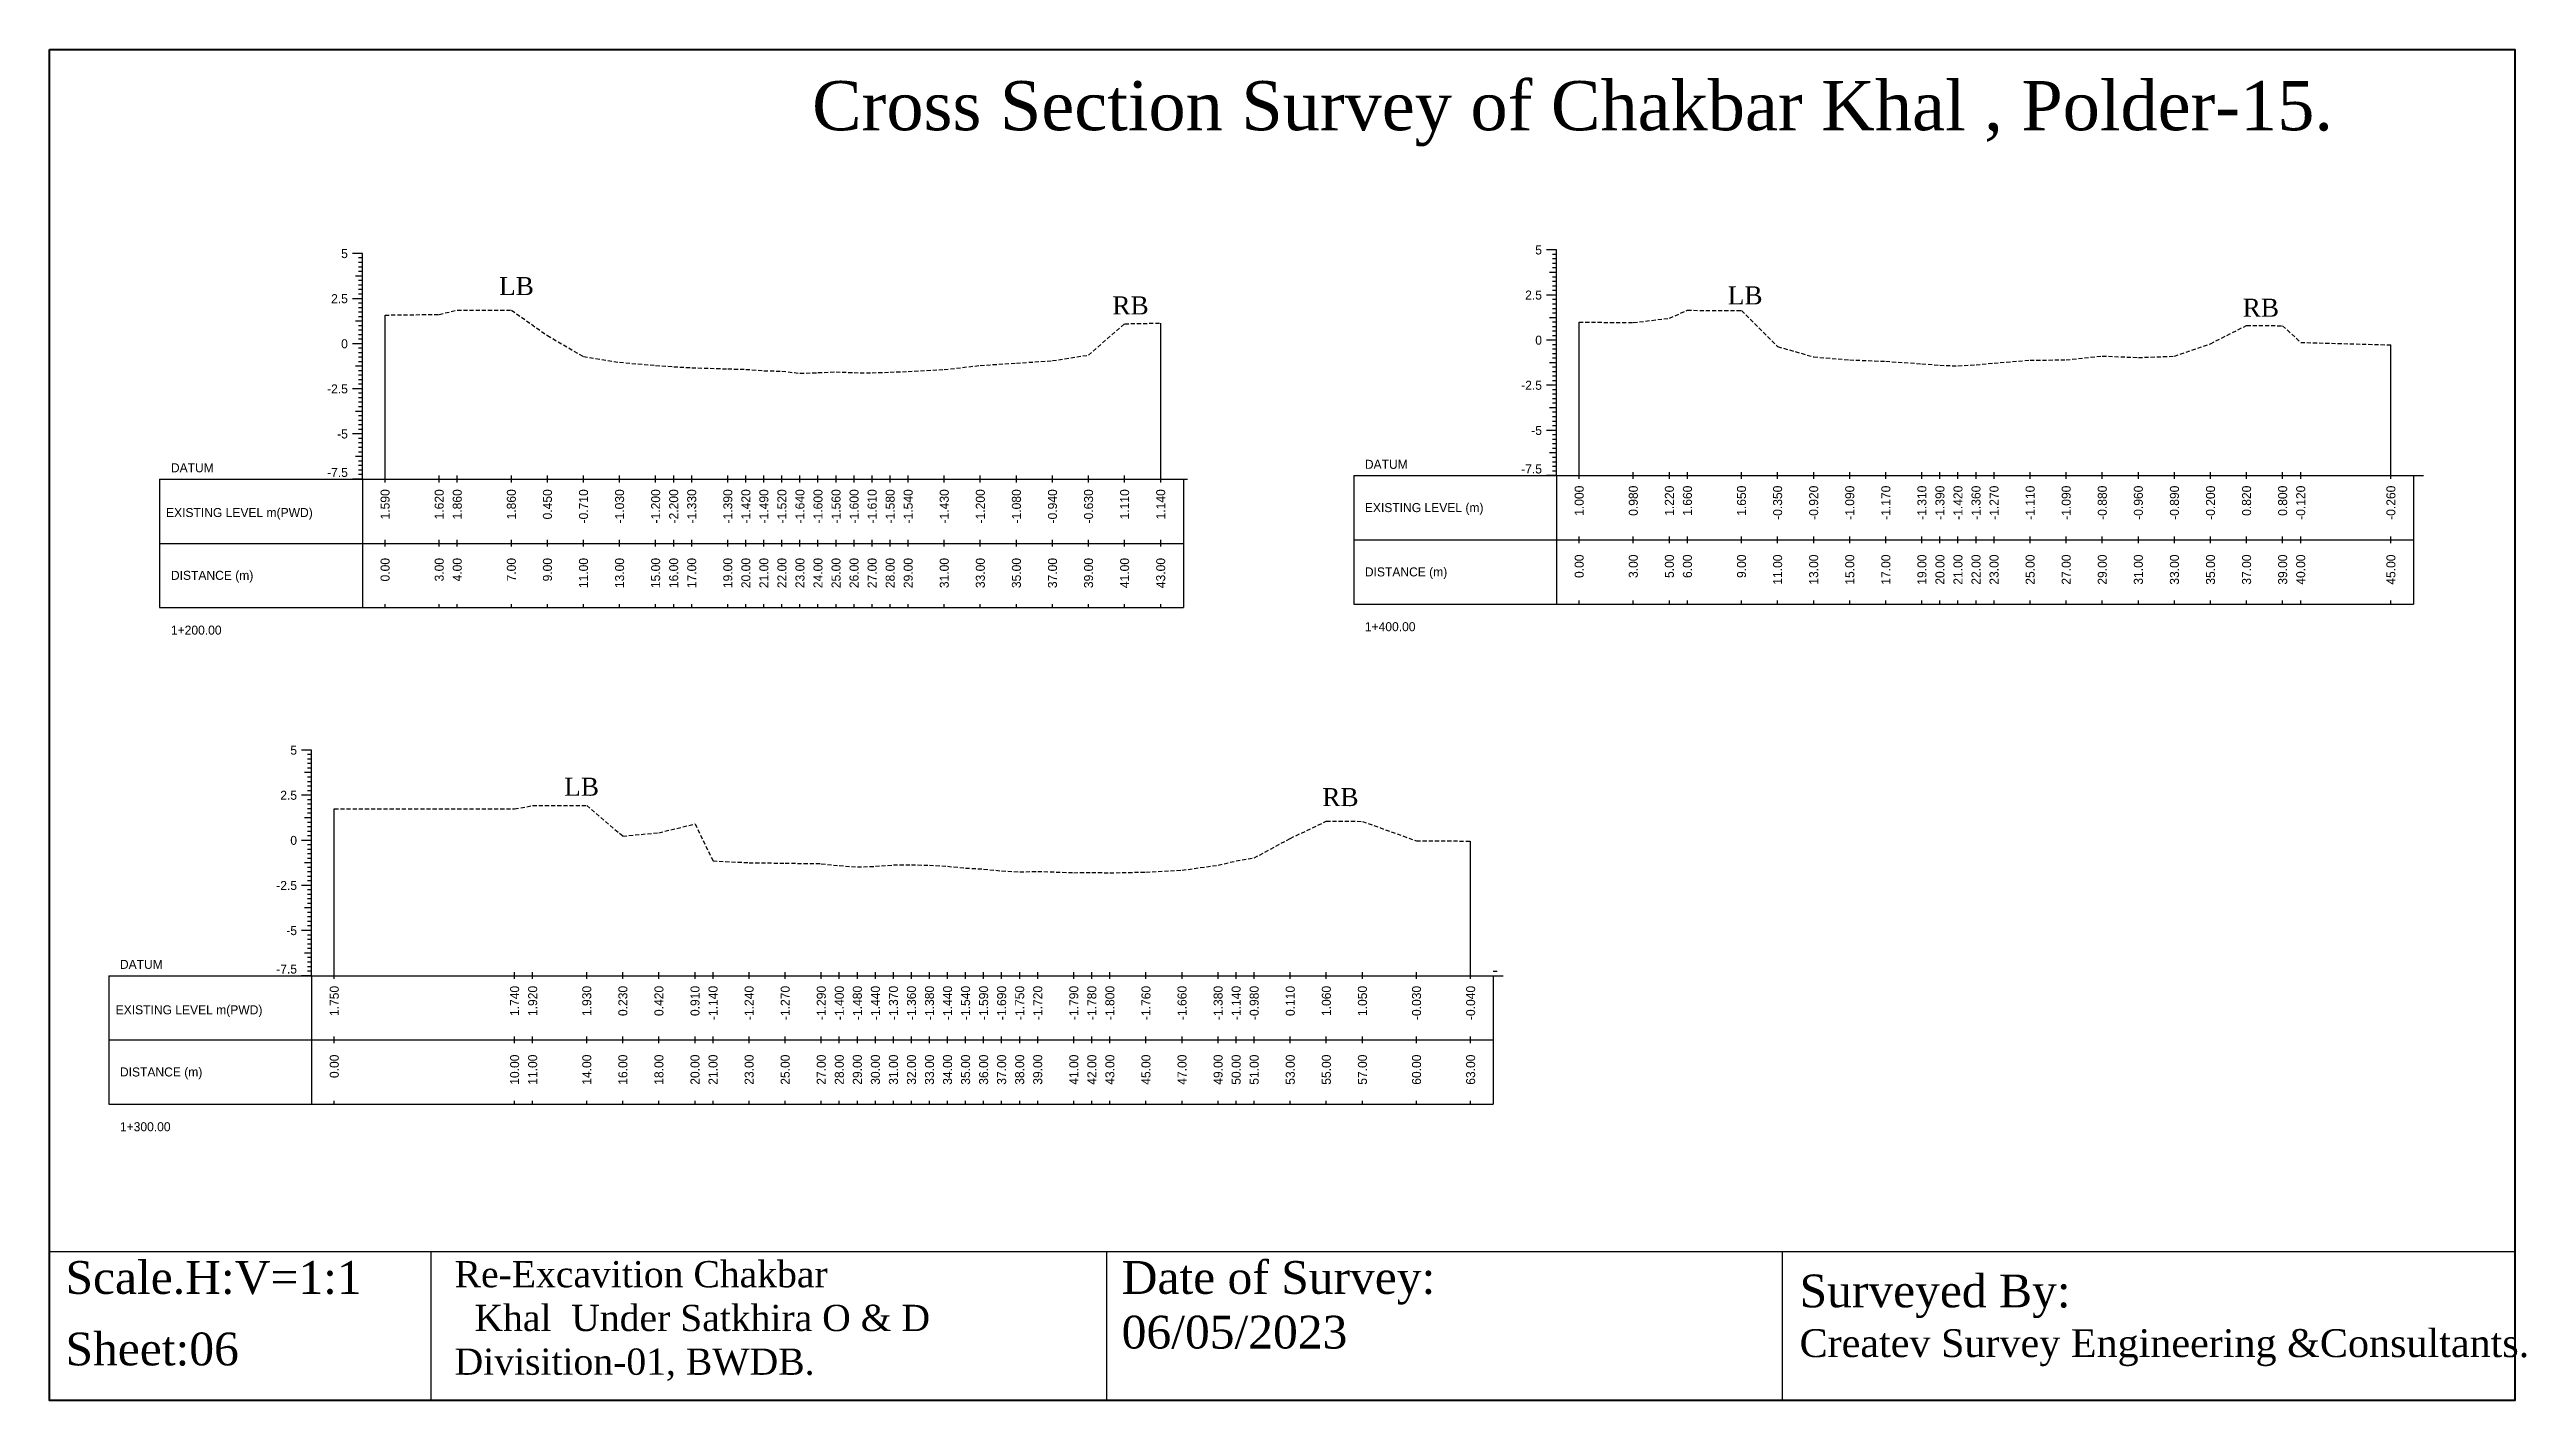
# Model space of a CAD drawing. Header units: inches. Extents: x 6579 to 9220, y -2276 to -1013.
# Drawn here: x 6579.3 to 6730.4, y -1803.1 to -1720.7 of the extents above; entities that cross this region are included whole.
import ezdxf
from ezdxf.enums import TextEntityAlignment as Align

# ---------------------------------------------------------------- set-up
doc = ezdxf.new("R2010")
doc.units = ezdxf.units.IN
doc.header["$MEASUREMENT"] = 0
doc.linetypes.add('HIDDEN', pattern=[0.375, 0.25, -0.125])
doc.layers.add('CS_Drawing', color=7, linetype='Continuous')
doc.layers.add('GL', color=3, linetype='HIDDEN')
doc.styles.add('romans', font='romans.shx')

msp = doc.modelspace()

# ---------------------------------------------------------------- texts
at = {"attachment_point": 1, "style": 'romans'}
for s, insert, char_height, width in [('{\\fTimes New Roman|b0|i0|c0|p18;Cross Section Survey of Chakbar Khal , Polder-15.}', (6625.85, -1722.63), 3, 89.3868), ('{\\fTimes New Roman|b0|i0|c0|p18;LB}', (6606.76, -1734.58), 1.1, 289.7464), ('{\\fTimes New Roman|b0|i0|c0|p18;LB}', (6681.69, -1735.15), 1.1, 289.7464), ('{\\fTimes New Roman|b0|i0|c0|p18;RB}', (6644.16, -1735.76), 1.1, 289.7464), ('{\\fTimes New Roman|b0|i0|c0|p18;RB}', (6713.09, -1735.9), 1.1, 289.7464), ('{\\fTimes New Roman|b0|i0|c0|p18;LB}', (6610.73, -1765.11), 1.1, 289.7464), ('{\\fTimes New Roman|b0|i0|c0|p18;RB}', (6656.96, -1765.74), 1.1, 289.7464), ('{\\fTimes New Roman|b0|i0|c0|p18;Scale.H:V=1:1}', (6580.32, -1794.58), 2, 22.2708), ('{\\fTimes New Roman|b0|i0|c0|p18;Re-Excavition Chakbar \\P  Khal  Under Satkhira O & D    Divisition-01, BWDB.}', (6604.05, -1794.58), 1.6, 38.8405), ('{\\fTimes New Roman|b0|i0|c0|p18;Date of Survey: 06/05/2023}', (6644.73, -1794.58), 2, 22.2708), ('{\\fTimes New Roman|b0|i0|c0|p18;Surveyed By:                                     \\H0.85x;Createv Survey Engineering &Consultants.}', (6686.07, -1795.4), 2, 45.2193), ('{\\fTimes New Roman|b0|i0|c0|p18;Sheet:06}', (6580.32, -1798.94), 2, 38.8405)]:
    msp.add_mtext(s, dxfattribs=dict(at, insert=insert, char_height=char_height, width=width))
at = {"layer": 'CS_Drawing'}
for s, p in [('5', (6597.54, -1733.15)), ('5', (6670.36, -1732.93)), ('2.5', (6670.36, -1735.68)), ('2.5', (6597.54, -1735.9)), ('0', (6597.54, -1738.65)), ('0', (6670.36, -1738.43)), ('-2.5', (6597.54, -1741.4)), ('-2.5', (6670.36, -1741.18)), ('-5', (6597.54, -1744.15)), ('-5', (6670.36, -1743.93)), ('5', (6594.44, -1763.43)), ('2.5', (6594.44, -1766.18)), ('0', (6594.44, -1768.93)), ('-2.5', (6594.44, -1771.68)), ('-5', (6594.44, -1774.43))]:
    msp.add_text(s, height=0.55, dxfattribs=at).set_placement(p, align=Align.MIDDLE_RIGHT)
for s, p in [('DATUM', (6586.75, -1746.21)), ('DATUM', (6659.56, -1746)), ('EXISTING LEVEL m(PWD)', (6586.45, -1748.94)), ('EXISTING LEVEL (m)', (6659.56, -1748.64)), ('DISTANCE (m)', (6586.75, -1752.77)), ('DISTANCE (m)', (6659.56, -1752.56)), ('1+200.00', (6586.75, -1756.11)), ('1+400.00', (6659.56, -1755.9)), ('DATUM', (6583.64, -1776.49)), ('EXISTING LEVEL m(PWD)', (6583.38, -1779.26)), ('DISTANCE (m)', (6583.64, -1783.05)), ('1+300.00', (6583.64, -1786.39))]:
    msp.add_text(s, height=0.55, dxfattribs=at).set_placement(p, align=Align.MIDDLE_LEFT)
for p in [(6670.36, -1746.56), (6597.54, -1746.77), (6594.44, -1777.05)]:
    msp.add_text('-7.5', height=0.55, dxfattribs=at).set_placement(p, align=Align.RIGHT)
for s, p in [('1.590', (6599.81, -1747.52)), ('1.620', (6603.11, -1747.52)), ('1.860', (6604.21, -1747.52)), ('1.860', (6607.51, -1747.52)), ('0.450', (6609.71, -1747.52)), ('-0.710', (6611.91, -1747.52)), ('-1.030', (6614.11, -1747.52)), ('-1.200', (6616.31, -1747.52)), ('-2.200', (6617.41, -1747.52)), ('-1.330', (6618.51, -1747.52)), ('-1.390', (6620.71, -1747.52)), ('-1.420', (6621.81, -1747.52)), ('-1.490', (6622.91, -1747.52)), ('-1.520', (6624.01, -1747.52)), ('-1.640', (6625.11, -1747.52)), ('-1.600', (6626.21, -1747.52)), ('-1.560', (6627.31, -1747.52)), ('-1.600', (6628.41, -1747.52)), ('-1.610', (6629.51, -1747.52)), ('-1.580', (6630.61, -1747.52)), ('-1.540', (6631.71, -1747.52)), ('-1.430', (6633.91, -1747.52)), ('-1.200', (6636.11, -1747.52)), ('-1.080', (6638.31, -1747.52)), ('-0.940', (6640.51, -1747.52)), ('-0.630', (6642.71, -1747.52)), ('1.110', (6644.91, -1747.52)), ('1.140', (6647.11, -1747.52)), ('1.000', (6672.63, -1747.3)), ('0.980', (6675.93, -1747.3)), ('1.220', (6678.13, -1747.3)), ('1.660', (6679.23, -1747.3)), ('1.650', (6682.53, -1747.3)), ('-0.350', (6684.73, -1747.3)), ('-0.920', (6686.93, -1747.3)), ('-1.090', (6689.13, -1747.3)), ('-1.170', (6691.33, -1747.3)), ('-1.310', (6693.53, -1747.3)), ('-1.390', (6694.63, -1747.3)), ('-1.420', (6695.73, -1747.3)), ('-1.360', (6696.83, -1747.3)), ('-1.270', (6697.93, -1747.3)), ('-1.110', (6700.13, -1747.3)), ('-1.090', (6702.33, -1747.3)), ('-0.880', (6704.53, -1747.3)), ('-0.960', (6706.73, -1747.3)), ('-0.890', (6708.93, -1747.3)), ('-0.200', (6711.13, -1747.3)), ('0.820', (6713.33, -1747.3)), ('0.800', (6715.53, -1747.3)), ('-0.120', (6716.63, -1747.3)), ('-0.260', (6722.13, -1747.3)), ('0.00', (6599.81, -1751.71)), ('3.00', (6603.11, -1751.71)), ('4.00', (6604.21, -1751.71)), ('7.00', (6607.51, -1751.71)), ('9.00', (6609.71, -1751.71)), ('11.00', (6611.91, -1751.71)), ('13.00', (6614.11, -1751.71)), ('15.00', (6616.31, -1751.71)), ('16.00', (6617.41, -1751.71)), ('17.00', (6618.51, -1751.71)), ('19.00', (6620.71, -1751.71)), ('20.00', (6621.81, -1751.71)), ('21.00', (6622.91, -1751.71)), ('22.00', (6624.01, -1751.71)), ('23.00', (6625.11, -1751.71)), ('24.00', (6626.21, -1751.71)), ('25.00', (6627.31, -1751.71)), ('26.00', (6628.41, -1751.71)), ('27.00', (6629.51, -1751.71)), ('28.00', (6630.61, -1751.71)), ('29.00', (6631.71, -1751.71)), ('31.00', (6633.91, -1751.71)), ('33.00', (6636.11, -1751.71)), ('35.00', (6638.31, -1751.71)), ('37.00', (6640.51, -1751.71)), ('39.00', (6642.71, -1751.71)), ('41.00', (6644.91, -1751.71)), ('43.00', (6647.11, -1751.71)), ('0.00', (6672.63, -1751.5)), ('3.00', (6675.93, -1751.5)), ('5.00', (6678.13, -1751.5)), ('6.00', (6679.23, -1751.5)), ('9.00', (6682.53, -1751.5)), ('11.00', (6684.73, -1751.5)), ('13.00', (6686.93, -1751.5)), ('15.00', (6689.13, -1751.5)), ('17.00', (6691.33, -1751.5)), ('19.00', (6693.53, -1751.5)), ('20.00', (6694.63, -1751.5)), ('21.00', (6695.73, -1751.5)), ('22.00', (6696.83, -1751.5)), ('23.00', (6697.93, -1751.5)), ('25.00', (6700.13, -1751.5)), ('27.00', (6702.33, -1751.5)), ('29.00', (6704.53, -1751.5)), ('31.00', (6706.73, -1751.5)), ('33.00', (6708.93, -1751.5)), ('35.00', (6711.13, -1751.5)), ('37.00', (6713.33, -1751.5)), ('39.00', (6715.53, -1751.5)), ('40.00', (6716.63, -1751.5)), ('45.00', (6722.13, -1751.5)), ('1.750', (6596.71, -1777.8)), ('1.740', (6607.71, -1777.8)), ('1.920', (6608.81, -1777.8)), ('1.930', (6612.11, -1777.8)), ('0.230', (6614.31, -1777.8)), ('0.420', (6616.51, -1777.8)), ('0.910', (6618.71, -1777.8)), ('-1.140', (6619.81, -1777.8)), ('-1.240', (6622.01, -1777.8)), ('-1.270', (6624.21, -1777.8)), ('-1.290', (6626.41, -1777.8)), ('-1.400', (6627.51, -1777.8)), ('-1.480', (6628.61, -1777.8)), ('-1.440', (6629.71, -1777.8)), ('-1.370', (6630.81, -1777.8)), ('-1.360', (6631.91, -1777.8)), ('-1.380', (6633.01, -1777.8)), ('-1.440', (6634.11, -1777.8)), ('-1.540', (6635.21, -1777.8)), ('-1.590', (6636.31, -1777.8)), ('-1.690', (6637.41, -1777.8)), ('-1.750', (6638.51, -1777.8)), ('-1.720', (6639.61, -1777.8)), ('-1.790', (6641.81, -1777.8)), ('-1.780', (6642.91, -1777.8)), ('-1.800', (6644.01, -1777.8)), ('-1.760', (6646.21, -1777.8)), ('-1.660', (6648.41, -1777.8)), ('-1.380', (6650.61, -1777.8)), ('-1.140', (6651.71, -1777.8)), ('-0.980', (6652.81, -1777.8)), ('0.110', (6655.01, -1777.8)), ('1.060', (6657.21, -1777.8)), ('1.050', (6659.41, -1777.8)), ('-0.030', (6662.71, -1777.8)), ('-0.040', (6666.01, -1777.8)), ('0.00', (6596.71, -1781.99)), ('10.00', (6607.71, -1781.99)), ('11.00', (6608.81, -1781.99)), ('14.00', (6612.11, -1781.99)), ('16.00', (6614.31, -1781.99)), ('18.00', (6616.51, -1781.99)), ('20.00', (6618.71, -1781.99)), ('21.00', (6619.81, -1781.99)), ('23.00', (6622.01, -1781.99)), ('25.00', (6624.21, -1781.99)), ('27.00', (6626.41, -1781.99)), ('28.00', (6627.51, -1781.99)), ('29.00', (6628.61, -1781.99)), ('30.00', (6629.71, -1781.99)), ('31.00', (6630.81, -1781.99)), ('32.00', (6631.91, -1781.99)), ('33.00', (6633.01, -1781.99)), ('34.00', (6634.11, -1781.99)), ('35.00', (6635.21, -1781.99)), ('36.00', (6636.31, -1781.99)), ('37.00', (6637.41, -1781.99)), ('38.00', (6638.51, -1781.99)), ('39.00', (6639.61, -1781.99)), ('41.00', (6641.81, -1781.99)), ('42.00', (6642.91, -1781.99)), ('43.00', (6644.01, -1781.99)), ('45.00', (6646.21, -1781.99)), ('47.00', (6648.41, -1781.99)), ('49.00', (6650.61, -1781.99)), ('50.00', (6651.71, -1781.99)), ('51.00', (6652.81, -1781.99)), ('53.00', (6655.01, -1781.99)), ('55.00', (6657.21, -1781.99)), ('57.00', (6659.41, -1781.99)), ('60.00', (6662.71, -1781.99)), ('63.00', (6666.01, -1781.99))]:
    msp.add_text(s, height=0.55, rotation=90, dxfattribs=at).set_placement(p, align=Align.MIDDLE_RIGHT)

# ---------------------------------------------------------------- linework, layer by layer
at = {"color": 4, "lineweight": 40}
msp.add_lwpolyline([(6579.35, -1720.71), (6729.69, -1720.71), (6729.69, -1803.08), (6579.35, -1803.08)], close=True, dxfattribs=at)
for points in [[(6729.69, -1720.71), (6729.69, -1803.08)], [(6579.35, -1794), (6729.69, -1794)], [(6579.35, -1794), (6579.35, -1803.08)], [(6602.59, -1794), (6602.59, -1803.08)], [(6643.8, -1794), (6643.8, -1803.08)], [(6685, -1794), (6685, -1803.08)]]:
    msp.add_lwpolyline(points)
at = {"layer": 'CS_Drawing'}
for p, q in [((6598.44, -1733.15), (6597.82, -1733.15)), ((6598.44, -1733.15), (6598, -1733.15)), ((6598.44, -1733.15), (6598.19, -1733.15)), ((6598.44, -1733.42), (6598.19, -1733.42)), ((6598.44, -1733.7), (6598.19, -1733.7)), ((6598.44, -1733.97), (6598.19, -1733.97)), ((6598.44, -1746.9), (6598.44, -1733.15)), ((6671.25, -1732.93), (6670.63, -1732.93)), ((6671.25, -1732.93), (6670.82, -1732.93)), ((6671.25, -1732.93), (6671, -1732.93)), ((6671.25, -1733.21), (6671, -1733.21)), ((6671.25, -1733.48), (6671, -1733.48)), ((6671.25, -1733.76), (6671, -1733.76)), ((6671.25, -1734.03), (6671, -1734.03)), ((6671.25, -1746.68), (6671.25, -1732.93)), ((6598.44, -1734.52), (6598, -1734.52)), ((6598.44, -1734.25), (6598.19, -1734.25)), ((6598.44, -1734.52), (6598.19, -1734.52)), ((6598.44, -1734.8), (6598.19, -1734.8)), ((6598.44, -1735.07), (6598.19, -1735.07)), ((6598.44, -1735.35), (6598.19, -1735.35)), ((6671.25, -1734.31), (6670.82, -1734.31)), ((6671.25, -1734.31), (6671, -1734.31)), ((6671.25, -1734.58), (6671, -1734.58)), ((6671.25, -1734.86), (6671, -1734.86)), ((6671.25, -1735.13), (6671, -1735.13)), ((6671.25, -1735.41), (6671, -1735.41)), ((6598.44, -1735.9), (6597.82, -1735.9)), ((6598.44, -1735.9), (6598, -1735.9)), ((6598.44, -1735.62), (6598.19, -1735.62)), ((6598.44, -1735.9), (6598.19, -1735.9)), ((6598.44, -1736.17), (6598.19, -1736.17)), ((6598.44, -1736.45), (6598.19, -1736.45)), ((6598.44, -1736.72), (6598.19, -1736.72)), ((6598.44, -1737), (6598.19, -1737)), ((6599.81, -1746.9), (6599.81, -1736.9)), ((6671.25, -1735.68), (6670.63, -1735.68)), ((6671.25, -1735.68), (6670.82, -1735.68)), ((6671.25, -1737.06), (6670.82, -1737.06)), ((6671.25, -1735.68), (6671, -1735.68)), ((6671.25, -1735.96), (6671, -1735.96)), ((6671.25, -1736.23), (6671, -1736.23)), ((6671.25, -1736.51), (6671, -1736.51)), ((6671.25, -1736.78), (6671, -1736.78)), ((6671.25, -1737.06), (6671, -1737.06)), ((6598.44, -1737.27), (6598, -1737.27)), ((6598.44, -1737.27), (6598.19, -1737.27)), ((6598.44, -1737.55), (6598.19, -1737.55)), ((6598.44, -1737.82), (6598.19, -1737.82)), ((6598.44, -1738.1), (6598.19, -1738.1)), ((6598.44, -1738.37), (6598.19, -1738.37)), ((6647.11, -1746.9), (6647.11, -1737.39)), ((6671.25, -1738.43), (6670.63, -1738.43)), ((6671.25, -1738.43), (6670.82, -1738.43)), ((6671.25, -1737.33), (6671, -1737.33)), ((6671.25, -1737.61), (6671, -1737.61)), ((6671.25, -1737.88), (6671, -1737.88)), ((6671.25, -1738.16), (6671, -1738.16)), ((6671.25, -1738.43), (6671, -1738.43)), ((6672.63, -1746.68), (6672.63, -1737.33)), ((6598.44, -1738.65), (6597.82, -1738.65)), ((6598.44, -1738.65), (6598, -1738.65)), ((6598.44, -1740.02), (6598, -1740.02)), ((6598.44, -1738.65), (6598.19, -1738.65)), ((6598.44, -1738.92), (6598.19, -1738.92)), ((6598.44, -1739.2), (6598.19, -1739.2)), ((6598.44, -1739.47), (6598.19, -1739.47)), ((6598.44, -1739.75), (6598.19, -1739.75)), ((6598.44, -1740.02), (6598.19, -1740.02)), ((6671.25, -1739.81), (6670.82, -1739.81)), ((6671.25, -1738.71), (6671, -1738.71)), ((6671.25, -1738.98), (6671, -1738.98)), ((6671.25, -1739.26), (6671, -1739.26)), ((6671.25, -1739.53), (6671, -1739.53)), ((6671.25, -1739.81), (6671, -1739.81)), ((6671.25, -1740.08), (6671, -1740.08)), ((6722.13, -1746.68), (6722.13, -1738.72)), ((6598.44, -1741.4), (6597.82, -1741.4)), ((6598.44, -1741.4), (6598, -1741.4)), ((6598.44, -1740.3), (6598.19, -1740.3)), ((6598.44, -1740.57), (6598.19, -1740.57)), ((6598.44, -1740.85), (6598.19, -1740.85)), ((6598.44, -1741.12), (6598.19, -1741.12)), ((6598.44, -1741.4), (6598.19, -1741.4)), ((6671.25, -1741.18), (6670.63, -1741.18)), ((6671.25, -1741.18), (6670.82, -1741.18)), ((6671.25, -1740.36), (6671, -1740.36)), ((6671.25, -1740.63), (6671, -1740.63)), ((6671.25, -1740.91), (6671, -1740.91)), ((6671.25, -1741.18), (6671, -1741.18)), ((6671.25, -1741.46), (6671, -1741.46)), ((6598.44, -1742.77), (6598, -1742.77)), ((6598.44, -1741.67), (6598.19, -1741.67)), ((6598.44, -1741.95), (6598.19, -1741.95)), ((6598.44, -1742.22), (6598.19, -1742.22)), ((6598.44, -1742.5), (6598.19, -1742.5)), ((6598.44, -1742.77), (6598.19, -1742.77)), ((6598.44, -1743.05), (6598.19, -1743.05)), ((6671.25, -1742.56), (6670.82, -1742.56)), ((6671.25, -1741.73), (6671, -1741.73)), ((6671.25, -1742.01), (6671, -1742.01)), ((6671.25, -1742.28), (6671, -1742.28)), ((6671.25, -1742.56), (6671, -1742.56)), ((6671.25, -1742.83), (6671, -1742.83)), ((6671.25, -1743.11), (6671, -1743.11)), ((6598.44, -1744.15), (6597.82, -1744.15)), ((6598.44, -1744.15), (6598, -1744.15)), ((6598.44, -1743.32), (6598.19, -1743.32)), ((6598.44, -1743.6), (6598.19, -1743.6)), ((6598.44, -1743.87), (6598.19, -1743.87)), ((6598.44, -1744.15), (6598.19, -1744.15)), ((6598.44, -1744.42), (6598.19, -1744.42)), ((6671.25, -1743.93), (6670.63, -1743.93)), ((6671.25, -1743.93), (6670.82, -1743.93)), ((6671.25, -1743.38), (6671, -1743.38)), ((6671.25, -1743.66), (6671, -1743.66)), ((6671.25, -1743.93), (6671, -1743.93)), ((6671.25, -1744.21), (6671, -1744.21)), ((6671.25, -1744.48), (6671, -1744.48)), ((6598.44, -1745.52), (6598, -1745.52)), ((6598.44, -1744.7), (6598.19, -1744.7)), ((6598.44, -1744.97), (6598.19, -1744.97)), ((6598.44, -1745.25), (6598.19, -1745.25)), ((6598.44, -1745.52), (6598.19, -1745.52)), ((6598.44, -1745.8), (6598.19, -1745.8)), ((6598.44, -1746.07), (6598.19, -1746.07)), ((6671.25, -1745.31), (6670.82, -1745.31)), ((6671.25, -1744.76), (6671, -1744.76)), ((6671.25, -1745.03), (6671, -1745.03)), ((6671.25, -1745.31), (6671, -1745.31)), ((6671.25, -1745.58), (6671, -1745.58)), ((6671.25, -1745.86), (6671, -1745.86)), ((6671.25, -1746.13), (6671, -1746.13)), ((6586.06, -1746.9), (6598.44, -1746.9)), ((6586.06, -1746.9), (6586.06, -1754.73)), ((6598.44, -1746.9), (6597.82, -1746.9)), ((6598.44, -1746.9), (6598, -1746.9)), ((6598.44, -1746.35), (6598.19, -1746.35)), ((6598.44, -1746.62), (6598.19, -1746.62)), ((6598.44, -1746.9), (6598.19, -1746.9)), ((6598.44, -1746.9), (6648.49, -1746.9)), ((6598.44, -1746.9), (6598.44, -1754.73)), ((6599.81, -1747.1), (6599.81, -1746.69)), ((6603.11, -1747.1), (6603.11, -1746.69)), ((6604.21, -1747.1), (6604.21, -1746.69)), ((6607.51, -1747.1), (6607.51, -1746.69)), ((6609.71, -1747.1), (6609.71, -1746.69)), ((6611.91, -1747.1), (6611.91, -1746.69)), ((6614.11, -1747.1), (6614.11, -1746.69)), ((6616.31, -1747.1), (6616.31, -1746.69)), ((6617.41, -1747.1), (6617.41, -1746.69)), ((6618.51, -1747.1), (6618.51, -1746.69)), ((6620.71, -1747.1), (6620.71, -1746.69)), ((6621.81, -1747.1), (6621.81, -1746.69)), ((6622.91, -1747.1), (6622.91, -1746.69)), ((6624.01, -1747.1), (6624.01, -1746.69)), ((6625.11, -1747.1), (6625.11, -1746.69)), ((6626.21, -1747.1), (6626.21, -1746.69)), ((6627.31, -1747.1), (6627.31, -1746.69)), ((6628.41, -1747.1), (6628.41, -1746.69)), ((6629.51, -1747.1), (6629.51, -1746.69)), ((6630.61, -1747.1), (6630.61, -1746.69)), ((6631.71, -1747.1), (6631.71, -1746.69)), ((6633.91, -1747.1), (6633.91, -1746.69)), ((6636.11, -1747.1), (6636.11, -1746.69)), ((6638.31, -1747.1), (6638.31, -1746.69)), ((6640.51, -1747.1), (6640.51, -1746.69)), ((6642.71, -1747.1), (6642.71, -1746.69)), ((6644.91, -1747.1), (6644.91, -1746.69)), ((6647.11, -1747.1), (6647.11, -1746.69)), ((6648.49, -1746.9), (6648.74, -1746.9)), ((6648.49, -1746.9), (6648.49, -1754.73)), ((6658.88, -1746.68), (6671.25, -1746.68)), ((6658.88, -1746.68), (6658.88, -1754.52)), ((6671.25, -1746.68), (6670.63, -1746.68)), ((6671.25, -1746.68), (6670.82, -1746.68)), ((6671.25, -1746.41), (6671, -1746.41)), ((6671.25, -1746.68), (6671, -1746.68)), ((6671.25, -1746.68), (6723.5, -1746.68)), ((6671.25, -1746.68), (6671.25, -1754.52)), ((6672.63, -1746.89), (6672.63, -1746.48)), ((6675.93, -1746.89), (6675.93, -1746.48)), ((6678.13, -1746.89), (6678.13, -1746.48)), ((6679.23, -1746.89), (6679.23, -1746.48)), ((6682.53, -1746.89), (6682.53, -1746.48)), ((6684.73, -1746.89), (6684.73, -1746.48)), ((6686.93, -1746.89), (6686.93, -1746.48)), ((6689.13, -1746.89), (6689.13, -1746.48)), ((6691.33, -1746.89), (6691.33, -1746.48)), ((6693.53, -1746.89), (6693.53, -1746.48)), ((6694.63, -1746.89), (6694.63, -1746.48)), ((6695.73, -1746.89), (6695.73, -1746.48)), ((6696.83, -1746.89), (6696.83, -1746.48)), ((6697.93, -1746.89), (6697.93, -1746.48)), ((6700.13, -1746.89), (6700.13, -1746.48)), ((6702.33, -1746.89), (6702.33, -1746.48)), ((6704.53, -1746.89), (6704.53, -1746.48)), ((6706.73, -1746.89), (6706.73, -1746.48)), ((6708.93, -1746.89), (6708.93, -1746.48)), ((6711.13, -1746.89), (6711.13, -1746.48)), ((6713.33, -1746.89), (6713.33, -1746.48)), ((6715.53, -1746.89), (6715.53, -1746.48)), ((6716.63, -1746.89), (6716.63, -1746.48)), ((6722.13, -1746.89), (6722.13, -1746.48)), ((6723.5, -1746.68), (6724.12, -1746.68)), ((6723.5, -1746.68), (6723.93, -1746.68)), ((6723.5, -1746.68), (6723.75, -1746.68)), ((6723.5, -1746.68), (6723.5, -1754.52)), ((6599.81, -1751.02), (6599.81, -1750.61)), ((6603.11, -1751.02), (6603.11, -1750.61)), ((6604.21, -1751.02), (6604.21, -1750.61)), ((6607.51, -1751.02), (6607.51, -1750.61)), ((6609.71, -1751.02), (6609.71, -1750.61)), ((6611.91, -1751.02), (6611.91, -1750.61)), ((6614.11, -1751.02), (6614.11, -1750.61)), ((6616.31, -1751.02), (6616.31, -1750.61)), ((6617.41, -1751.02), (6617.41, -1750.61)), ((6618.51, -1751.02), (6618.51, -1750.61)), ((6620.71, -1751.02), (6620.71, -1750.61)), ((6621.81, -1751.02), (6621.81, -1750.61)), ((6622.91, -1751.02), (6622.91, -1750.61)), ((6624.01, -1751.02), (6624.01, -1750.61)), ((6625.11, -1751.02), (6625.11, -1750.61)), ((6626.21, -1751.02), (6626.21, -1750.61)), ((6627.31, -1751.02), (6627.31, -1750.61)), ((6628.41, -1751.02), (6628.41, -1750.61)), ((6629.51, -1751.02), (6629.51, -1750.61)), ((6630.61, -1751.02), (6630.61, -1750.61)), ((6631.71, -1751.02), (6631.71, -1750.61)), ((6633.91, -1751.02), (6633.91, -1750.61)), ((6636.11, -1751.02), (6636.11, -1750.61)), ((6638.31, -1751.02), (6638.31, -1750.61)), ((6640.51, -1751.02), (6640.51, -1750.61)), ((6642.71, -1751.02), (6642.71, -1750.61)), ((6644.91, -1751.02), (6644.91, -1750.61)), ((6647.11, -1751.02), (6647.11, -1750.61)), ((6658.88, -1750.6), (6671.25, -1750.6)), ((6671.25, -1750.6), (6723.5, -1750.6)), ((6671.25, -1750.6), (6723.5, -1750.6)), ((6672.63, -1750.81), (6672.63, -1750.4)), ((6675.93, -1750.81), (6675.93, -1750.4)), ((6678.13, -1750.81), (6678.13, -1750.4)), ((6679.23, -1750.81), (6679.23, -1750.4)), ((6682.53, -1750.81), (6682.53, -1750.4)), ((6684.73, -1750.81), (6684.73, -1750.4)), ((6686.93, -1750.81), (6686.93, -1750.4)), ((6689.13, -1750.81), (6689.13, -1750.4)), ((6691.33, -1750.81), (6691.33, -1750.4)), ((6693.53, -1750.81), (6693.53, -1750.4)), ((6694.63, -1750.81), (6694.63, -1750.4)), ((6695.73, -1750.81), (6695.73, -1750.4)), ((6696.83, -1750.81), (6696.83, -1750.4)), ((6697.93, -1750.81), (6697.93, -1750.4)), ((6700.13, -1750.81), (6700.13, -1750.4)), ((6702.33, -1750.81), (6702.33, -1750.4)), ((6704.53, -1750.81), (6704.53, -1750.4)), ((6706.73, -1750.81), (6706.73, -1750.4)), ((6708.93, -1750.81), (6708.93, -1750.4)), ((6711.13, -1750.81), (6711.13, -1750.4)), ((6713.33, -1750.81), (6713.33, -1750.4)), ((6715.53, -1750.81), (6715.53, -1750.4)), ((6716.63, -1750.81), (6716.63, -1750.4)), ((6722.13, -1750.81), (6722.13, -1750.4)), ((6586.06, -1750.82), (6598.44, -1750.82)), ((6598.44, -1750.82), (6648.49, -1750.82)), ((6598.44, -1750.82), (6648.49, -1750.82)), ((6586.06, -1754.73), (6598.44, -1754.73)), ((6598.44, -1754.73), (6648.49, -1754.73)), ((6599.81, -1754.73), (6599.81, -1754.53)), ((6603.11, -1754.73), (6603.11, -1754.53)), ((6604.21, -1754.73), (6604.21, -1754.53)), ((6607.51, -1754.73), (6607.51, -1754.53)), ((6609.71, -1754.73), (6609.71, -1754.53)), ((6611.91, -1754.73), (6611.91, -1754.53)), ((6614.11, -1754.73), (6614.11, -1754.53)), ((6616.31, -1754.73), (6616.31, -1754.53)), ((6617.41, -1754.73), (6617.41, -1754.53)), ((6618.51, -1754.73), (6618.51, -1754.53)), ((6620.71, -1754.73), (6620.71, -1754.53)), ((6621.81, -1754.73), (6621.81, -1754.53)), ((6622.91, -1754.73), (6622.91, -1754.53)), ((6624.01, -1754.73), (6624.01, -1754.53)), ((6625.11, -1754.73), (6625.11, -1754.53)), ((6626.21, -1754.73), (6626.21, -1754.53)), ((6627.31, -1754.73), (6627.31, -1754.53)), ((6628.41, -1754.73), (6628.41, -1754.53)), ((6629.51, -1754.73), (6629.51, -1754.53)), ((6630.61, -1754.73), (6630.61, -1754.53)), ((6631.71, -1754.73), (6631.71, -1754.53)), ((6633.91, -1754.73), (6633.91, -1754.53)), ((6636.11, -1754.73), (6636.11, -1754.53)), ((6638.31, -1754.73), (6638.31, -1754.53)), ((6640.51, -1754.73), (6640.51, -1754.53)), ((6642.71, -1754.73), (6642.71, -1754.53)), ((6644.91, -1754.73), (6644.91, -1754.53)), ((6647.11, -1754.73), (6647.11, -1754.53)), ((6658.88, -1754.52), (6671.25, -1754.52)), ((6671.25, -1754.52), (6723.5, -1754.52)), ((6672.63, -1754.52), (6672.63, -1754.31)), ((6675.93, -1754.52), (6675.93, -1754.31)), ((6678.13, -1754.52), (6678.13, -1754.31)), ((6679.23, -1754.52), (6679.23, -1754.31)), ((6682.53, -1754.52), (6682.53, -1754.31)), ((6684.73, -1754.52), (6684.73, -1754.31)), ((6686.93, -1754.52), (6686.93, -1754.31)), ((6689.13, -1754.52), (6689.13, -1754.31)), ((6691.33, -1754.52), (6691.33, -1754.31)), ((6693.53, -1754.52), (6693.53, -1754.31)), ((6694.63, -1754.52), (6694.63, -1754.31)), ((6695.73, -1754.52), (6695.73, -1754.31)), ((6696.83, -1754.52), (6696.83, -1754.31)), ((6697.93, -1754.52), (6697.93, -1754.31)), ((6700.13, -1754.52), (6700.13, -1754.31)), ((6702.33, -1754.52), (6702.33, -1754.31)), ((6704.53, -1754.52), (6704.53, -1754.31)), ((6706.73, -1754.52), (6706.73, -1754.31)), ((6708.93, -1754.52), (6708.93, -1754.31)), ((6711.13, -1754.52), (6711.13, -1754.31)), ((6713.33, -1754.52), (6713.33, -1754.31)), ((6715.53, -1754.52), (6715.53, -1754.31)), ((6716.63, -1754.52), (6716.63, -1754.31)), ((6722.13, -1754.52), (6722.13, -1754.31)), ((6595.33, -1763.43), (6594.71, -1763.43)), ((6595.33, -1763.43), (6594.9, -1763.43)), ((6595.33, -1763.43), (6595.08, -1763.43)), ((6595.33, -1763.7), (6595.08, -1763.7)), ((6595.33, -1763.98), (6595.08, -1763.98)), ((6595.33, -1764.25), (6595.08, -1764.25)), ((6595.33, -1777.18), (6595.33, -1763.43)), ((6595.33, -1764.8), (6594.9, -1764.8)), ((6595.33, -1764.53), (6595.08, -1764.53)), ((6595.33, -1764.8), (6595.08, -1764.8)), ((6595.33, -1765.08), (6595.08, -1765.08)), ((6595.33, -1765.35), (6595.08, -1765.35)), ((6595.33, -1765.63), (6595.08, -1765.63)), ((6595.33, -1766.18), (6594.71, -1766.18)), ((6595.33, -1766.18), (6594.9, -1766.18)), ((6595.33, -1765.9), (6595.08, -1765.9)), ((6595.33, -1766.18), (6595.08, -1766.18)), ((6595.33, -1766.45), (6595.08, -1766.45)), ((6595.33, -1766.73), (6595.08, -1766.73)), ((6595.33, -1767), (6595.08, -1767)), ((6595.33, -1767.28), (6595.08, -1767.28)), ((6596.71, -1777.18), (6596.71, -1767)), ((6595.33, -1767.55), (6594.9, -1767.55)), ((6595.33, -1767.55), (6595.08, -1767.55)), ((6595.33, -1767.83), (6595.08, -1767.83)), ((6595.33, -1768.1), (6595.08, -1768.1)), ((6595.33, -1768.38), (6595.08, -1768.38)), ((6595.33, -1768.65), (6595.08, -1768.65)), ((6595.33, -1768.93), (6594.71, -1768.93)), ((6595.33, -1768.93), (6594.9, -1768.93)), ((6595.33, -1770.3), (6594.9, -1770.3)), ((6595.33, -1768.93), (6595.08, -1768.93)), ((6595.33, -1769.2), (6595.08, -1769.2)), ((6595.33, -1769.48), (6595.08, -1769.48)), ((6595.33, -1769.75), (6595.08, -1769.75)), ((6595.33, -1770.03), (6595.08, -1770.03)), ((6595.33, -1770.3), (6595.08, -1770.3)), ((6666.01, -1777.18), (6666.01, -1768.97)), ((6595.33, -1771.68), (6594.71, -1771.68)), ((6595.33, -1771.68), (6594.9, -1771.68)), ((6595.33, -1770.58), (6595.08, -1770.58)), ((6595.33, -1770.85), (6595.08, -1770.85)), ((6595.33, -1771.13), (6595.08, -1771.13)), ((6595.33, -1771.4), (6595.08, -1771.4)), ((6595.33, -1771.68), (6595.08, -1771.68)), ((6595.33, -1773.05), (6594.9, -1773.05)), ((6595.33, -1771.95), (6595.08, -1771.95)), ((6595.33, -1772.23), (6595.08, -1772.23)), ((6595.33, -1772.5), (6595.08, -1772.5)), ((6595.33, -1772.78), (6595.08, -1772.78)), ((6595.33, -1773.05), (6595.08, -1773.05)), ((6595.33, -1773.33), (6595.08, -1773.33)), ((6595.33, -1774.43), (6594.71, -1774.43)), ((6595.33, -1774.43), (6594.9, -1774.43)), ((6595.33, -1773.6), (6595.08, -1773.6)), ((6595.33, -1773.88), (6595.08, -1773.88)), ((6595.33, -1774.15), (6595.08, -1774.15)), ((6595.33, -1774.43), (6595.08, -1774.43)), ((6595.33, -1774.7), (6595.08, -1774.7)), ((6595.33, -1775.8), (6594.9, -1775.8)), ((6595.33, -1774.98), (6595.08, -1774.98)), ((6595.33, -1775.25), (6595.08, -1775.25)), ((6595.33, -1775.53), (6595.08, -1775.53)), ((6595.33, -1775.8), (6595.08, -1775.8)), ((6595.33, -1776.08), (6595.08, -1776.08)), ((6595.33, -1776.35), (6595.08, -1776.35)), ((6582.96, -1777.18), (6595.33, -1777.18)), ((6582.96, -1777.18), (6582.96, -1785.01)), ((6595.33, -1777.18), (6594.71, -1777.18)), ((6595.33, -1777.18), (6594.9, -1777.18)), ((6595.33, -1776.63), (6595.08, -1776.63)), ((6595.33, -1776.9), (6595.08, -1776.9)), ((6595.33, -1777.18), (6595.08, -1777.18)), ((6595.33, -1777.18), (6667.38, -1777.18)), ((6595.33, -1777.18), (6595.33, -1785.01)), ((6596.71, -1777.38), (6596.71, -1776.97)), ((6607.71, -1777.38), (6607.71, -1776.97)), ((6608.81, -1777.38), (6608.81, -1776.97)), ((6612.11, -1777.38), (6612.11, -1776.97)), ((6614.31, -1777.38), (6614.31, -1776.97)), ((6616.51, -1777.38), (6616.51, -1776.97)), ((6618.71, -1777.38), (6618.71, -1776.97)), ((6619.81, -1777.38), (6619.81, -1776.97)), ((6622.01, -1777.38), (6622.01, -1776.97)), ((6624.21, -1777.38), (6624.21, -1776.97)), ((6626.41, -1777.38), (6626.41, -1776.97)), ((6627.51, -1777.38), (6627.51, -1776.97)), ((6628.61, -1777.38), (6628.61, -1776.97)), ((6629.71, -1777.38), (6629.71, -1776.97)), ((6630.81, -1777.38), (6630.81, -1776.97)), ((6631.91, -1777.38), (6631.91, -1776.97)), ((6633.01, -1777.38), (6633.01, -1776.97)), ((6634.11, -1777.38), (6634.11, -1776.97)), ((6635.21, -1777.38), (6635.21, -1776.97)), ((6636.31, -1777.38), (6636.31, -1776.97)), ((6637.41, -1777.38), (6637.41, -1776.97)), ((6638.51, -1777.38), (6638.51, -1776.97)), ((6639.61, -1777.38), (6639.61, -1776.97)), ((6641.81, -1777.38), (6641.81, -1776.97)), ((6642.91, -1777.38), (6642.91, -1776.97)), ((6644.01, -1777.38), (6644.01, -1776.97)), ((6646.21, -1777.38), (6646.21, -1776.97)), ((6648.41, -1777.38), (6648.41, -1776.97)), ((6650.61, -1777.38), (6650.61, -1776.97)), ((6651.71, -1777.38), (6651.71, -1776.97)), ((6652.81, -1777.38), (6652.81, -1776.97)), ((6655.01, -1777.38), (6655.01, -1776.97)), ((6657.21, -1777.38), (6657.21, -1776.97)), ((6659.41, -1777.38), (6659.41, -1776.97)), ((6662.71, -1777.38), (6662.71, -1776.97)), ((6666.01, -1777.38), (6666.01, -1776.97)), ((6667.38, -1776.9), (6667.63, -1776.9)), ((6667.38, -1777.18), (6668, -1777.18)), ((6667.38, -1777.18), (6667.81, -1777.18)), ((6667.38, -1777.18), (6667.63, -1777.18)), ((6667.38, -1777.18), (6667.38, -1785.01)), ((6596.71, -1781.3), (6596.71, -1780.89)), ((6607.71, -1781.3), (6607.71, -1780.89)), ((6608.81, -1781.3), (6608.81, -1780.89)), ((6612.11, -1781.3), (6612.11, -1780.89)), ((6614.31, -1781.3), (6614.31, -1780.89)), ((6616.51, -1781.3), (6616.51, -1780.89)), ((6618.71, -1781.3), (6618.71, -1780.89)), ((6619.81, -1781.3), (6619.81, -1780.89)), ((6622.01, -1781.3), (6622.01, -1780.89)), ((6624.21, -1781.3), (6624.21, -1780.89)), ((6626.41, -1781.3), (6626.41, -1780.89)), ((6627.51, -1781.3), (6627.51, -1780.89)), ((6628.61, -1781.3), (6628.61, -1780.89)), ((6629.71, -1781.3), (6629.71, -1780.89)), ((6630.81, -1781.3), (6630.81, -1780.89)), ((6631.91, -1781.3), (6631.91, -1780.89)), ((6633.01, -1781.3), (6633.01, -1780.89)), ((6634.11, -1781.3), (6634.11, -1780.89)), ((6635.21, -1781.3), (6635.21, -1780.89)), ((6636.31, -1781.3), (6636.31, -1780.89)), ((6637.41, -1781.3), (6637.41, -1780.89)), ((6638.51, -1781.3), (6638.51, -1780.89)), ((6639.61, -1781.3), (6639.61, -1780.89)), ((6641.81, -1781.3), (6641.81, -1780.89)), ((6642.91, -1781.3), (6642.91, -1780.89)), ((6644.01, -1781.3), (6644.01, -1780.89)), ((6646.21, -1781.3), (6646.21, -1780.89)), ((6648.41, -1781.3), (6648.41, -1780.89)), ((6650.61, -1781.3), (6650.61, -1780.89)), ((6651.71, -1781.3), (6651.71, -1780.89)), ((6652.81, -1781.3), (6652.81, -1780.89)), ((6655.01, -1781.3), (6655.01, -1780.89)), ((6657.21, -1781.3), (6657.21, -1780.89)), ((6659.41, -1781.3), (6659.41, -1780.89)), ((6662.71, -1781.3), (6662.71, -1780.89)), ((6666.01, -1781.3), (6666.01, -1780.89)), ((6582.96, -1781.1), (6595.33, -1781.1)), ((6595.33, -1781.1), (6667.38, -1781.1)), ((6595.33, -1781.1), (6667.38, -1781.1)), ((6582.96, -1785.01), (6595.33, -1785.01)), ((6595.33, -1785.01), (6667.38, -1785.01)), ((6596.71, -1785.01), (6596.71, -1784.81)), ((6607.71, -1785.01), (6607.71, -1784.81)), ((6608.81, -1785.01), (6608.81, -1784.81)), ((6612.11, -1785.01), (6612.11, -1784.81)), ((6614.31, -1785.01), (6614.31, -1784.81)), ((6616.51, -1785.01), (6616.51, -1784.81)), ((6618.71, -1785.01), (6618.71, -1784.81)), ((6619.81, -1785.01), (6619.81, -1784.81)), ((6622.01, -1785.01), (6622.01, -1784.81)), ((6624.21, -1785.01), (6624.21, -1784.81)), ((6626.41, -1785.01), (6626.41, -1784.81)), ((6627.51, -1785.01), (6627.51, -1784.81)), ((6628.61, -1785.01), (6628.61, -1784.81)), ((6629.71, -1785.01), (6629.71, -1784.81)), ((6630.81, -1785.01), (6630.81, -1784.81)), ((6631.91, -1785.01), (6631.91, -1784.81)), ((6633.01, -1785.01), (6633.01, -1784.81)), ((6634.11, -1785.01), (6634.11, -1784.81)), ((6635.21, -1785.01), (6635.21, -1784.81)), ((6636.31, -1785.01), (6636.31, -1784.81)), ((6637.41, -1785.01), (6637.41, -1784.81)), ((6638.51, -1785.01), (6638.51, -1784.81)), ((6639.61, -1785.01), (6639.61, -1784.81)), ((6641.81, -1785.01), (6641.81, -1784.81)), ((6642.91, -1785.01), (6642.91, -1784.81)), ((6644.01, -1785.01), (6644.01, -1784.81)), ((6646.21, -1785.01), (6646.21, -1784.81)), ((6648.41, -1785.01), (6648.41, -1784.81)), ((6650.61, -1785.01), (6650.61, -1784.81)), ((6651.71, -1785.01), (6651.71, -1784.81)), ((6652.81, -1785.01), (6652.81, -1784.81)), ((6655.01, -1785.01), (6655.01, -1784.81)), ((6657.21, -1785.01), (6657.21, -1784.81)), ((6659.41, -1785.01), (6659.41, -1784.81)), ((6662.71, -1785.01), (6662.71, -1784.81)), ((6666.01, -1785.01), (6666.01, -1784.81))]:
    msp.add_line(p, q, dxfattribs=at)
at = {"layer": 'GL'}
for points in [[(6599.81, -1736.9), (6603.11, -1736.86), (6604.21, -1736.6), (6607.51, -1736.6), (6609.71, -1738.15), (6611.91, -1739.43), (6614.11, -1739.78), (6616.31, -1739.97), (6617.41, -1740.05), (6618.51, -1740.11), (6620.71, -1740.18), (6621.81, -1740.21), (6622.91, -1740.29), (6624.01, -1740.32), (6625.11, -1740.45), (6626.21, -1740.41), (6627.31, -1740.36), (6628.41, -1740.41), (6629.51, -1740.42), (6630.61, -1740.38), (6631.71, -1740.34), (6633.91, -1740.22), (6636.11, -1739.97), (6638.31, -1739.83), (6640.51, -1739.68), (6642.71, -1739.34), (6644.91, -1737.43), (6647.11, -1737.39)], [(6672.63, -1737.33), (6675.93, -1737.36), (6678.13, -1737.09), (6679.23, -1736.61), (6682.53, -1736.62), (6684.73, -1738.82), (6686.93, -1739.45), (6689.13, -1739.63), (6691.33, -1739.72), (6693.53, -1739.87), (6694.63, -1739.96), (6695.73, -1740), (6696.83, -1739.93), (6697.93, -1739.83), (6700.13, -1739.65), (6702.33, -1739.63), (6704.53, -1739.4), (6706.73, -1739.49), (6708.93, -1739.41), (6711.13, -1738.65), (6713.33, -1737.53), (6715.53, -1737.55), (6716.63, -1738.57), (6722.13, -1738.72)], [(6596.71, -1767), (6607.71, -1767.01), (6608.81, -1766.81), (6612.11, -1766.8), (6614.31, -1768.67), (6616.51, -1768.46), (6618.71, -1767.93), (6619.81, -1770.18), (6622.01, -1770.29), (6624.21, -1770.32), (6626.41, -1770.35), (6627.51, -1770.47), (6628.61, -1770.55), (6629.71, -1770.51), (6630.81, -1770.43), (6631.91, -1770.42), (6633.01, -1770.44), (6634.11, -1770.51), (6635.21, -1770.62), (6636.31, -1770.68), (6637.41, -1770.79), (6638.51, -1770.85), (6639.61, -1770.82), (6641.81, -1770.9), (6642.91, -1770.88), (6644.01, -1770.91), (6646.21, -1770.86), (6648.41, -1770.75), (6650.61, -1770.44), (6651.71, -1770.18), (6652.81, -1770), (6655.01, -1768.81), (6657.21, -1767.76), (6659.41, -1767.77), (6662.71, -1768.96), (6666.01, -1768.97)]]:
    msp.add_lwpolyline(points, dxfattribs=at)

msp.set_redraw_order([(e.dxf.handle, doc.entitydb.next_handle()) for e in msp.query("TEXT MTEXT ATTDEF DIMENSION ARC_DIMENSION")])  # texts and dimensions are drawn at this point

doc.saveas('drawing.dxf')
